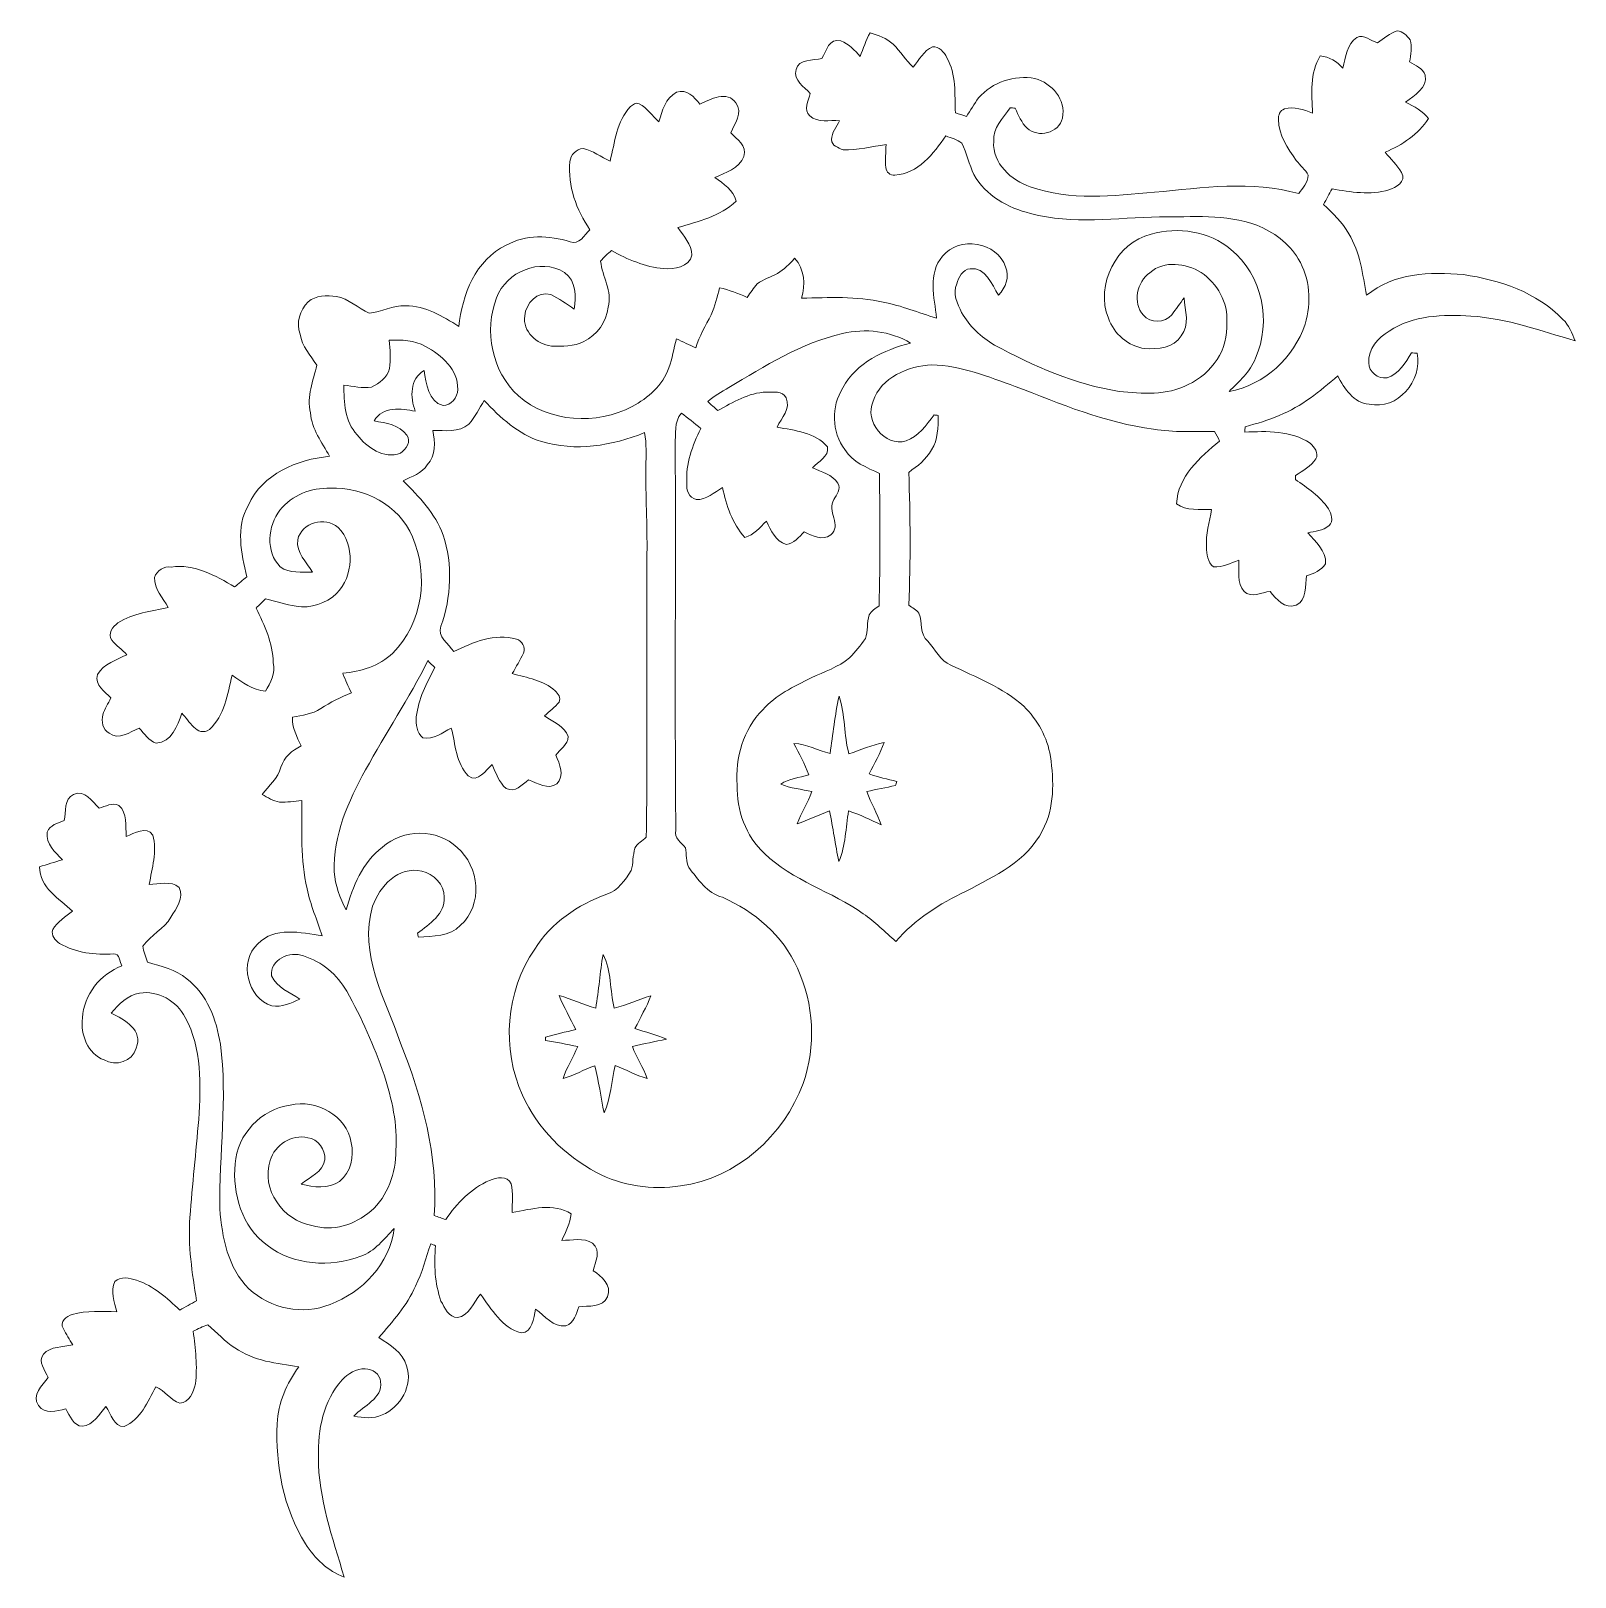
# Model space of a CAD drawing. Header units: centimetres. Extents: x -16.3 to 16.2, y -16.3 to 16.3.
import ezdxf

# ---------------------------------------------------------------- set-up
doc = ezdxf.new("R2010")
doc.units = ezdxf.units.CM
doc.header["$MEASUREMENT"] = 0
doc.layers.add('Layer 1', color=7, linetype='Continuous')

msp = doc.modelspace()

# ---------------------------------------------------------------- linework, layer by layer
at = {"layer": 'Layer 1', "color": 251, "lineweight": 9}
for points, knots in [([(12.04529, 16.02476), (12.17899, 16.11436), (12.30599, 16.22619), (12.46263, 16.27417), (12.46263, 16.27417), (12.5794, 16.27205), (12.663, 16.16869), (12.73462, 16.0879), (12.73462, 16.0879), (12.78401, 15.93727), (12.7392, 15.77499), (12.72333, 15.62153), (12.72333, 15.62153), (12.84363, 15.54639), (12.99673, 15.48747), (13.05176, 15.34531), (13.05176, 15.34531), (13.10186, 15.06626), (12.82034, 14.92162), (12.63796, 14.7731), (12.63796, 14.7731), (12.81646, 14.68455), (12.99779, 14.59142), (13.12126, 14.42808), (13.12126, 14.42808), (12.90325, 14.09682), (12.56705, 13.87387), (12.20757, 13.72076), (12.20757, 13.72076), (12.32398, 13.58036), (12.46051, 13.45336), (12.55364, 13.29567), (12.55364, 13.29567), (12.65842, 13.08647), (12.43088, 12.98946), (12.28659, 12.92631), (12.28659, 12.92631), (11.89501, 12.81518), (11.48085, 12.87868), (11.08856, 12.951), (11.08856, 12.951), (11.02858, 12.84199), (10.96932, 12.73299), (10.91005, 12.62362), (10.91005, 12.62362), (11.10549, 12.43524), (11.30834, 12.24792), (11.43886, 12.00485), (11.43886, 12.00485), (11.6851, 11.61786), (11.73026, 11.14831), (11.81669, 10.70839), (11.81669, 10.70839), (12.38219, 11.17865), (13.15513, 11.21357), (13.85504, 11.14337), (13.85504, 11.14337), (14.6188, 11.0333), (15.40373, 10.77119), (15.95019, 10.20216), (15.95019, 10.20216), (16.07966, 10.08116), (16.14033, 9.91147), (16.20736, 9.75201), (16.20736, 9.75201), (15.48593, 9.95733), (14.7712, 10.22544), (14.0145, 10.26989), (14.0145, 10.26989), (13.43206, 10.30517), (12.79247, 10.29282), (12.29082, 9.95486), (12.29082, 9.95486), (12.05728, 9.81481), (11.8435, 9.58056), (11.8629, 9.28846), (11.8629, 9.28846), (11.8555, 9.09585), (12.05764, 8.9371), (12.24637, 8.97308), (12.24637, 8.97308), (12.49402, 9.05281), (12.63901, 9.28564), (12.76249, 9.49801), (12.76249, 9.49801), (12.80235, 9.49484), (12.84292, 9.49131), (12.88349, 9.48743), (12.88349, 9.48743), (12.99779, 8.91311), (12.46968, 8.2834), (11.8689, 8.41746), (11.8689, 8.41746), (11.54117, 8.44144), (11.34573, 8.7466), (11.20709, 9.014), (11.20709, 9.014), (10.83632, 8.68521), (10.44086, 8.37054), (9.97836, 8.18109), (9.97836, 8.18109), (9.74624, 8.07702), (9.50141, 8.01035), (9.25729, 7.94226), (9.25729, 7.94226), (9.25588, 7.91334), (9.2527, 7.85583), (9.25129, 7.82691), (9.25129, 7.82691), (9.71625, 7.85089), (10.22425, 7.86606), (10.62783, 7.59478), (10.62783, 7.59478), (10.7132, 7.51928), (10.81445, 7.38417), (10.74848, 7.26669), (10.74848, 7.26669), (10.64864, 7.10406), (10.47014, 7.01763), (10.31703, 6.91392), (10.31703, 6.91392), (10.31668, 6.89346), (10.31668, 6.85218), (10.31633, 6.83137), (10.31633, 6.83137), (10.5675, 6.65321), (10.83879, 6.47682), (11.012, 6.21542), (11.012, 6.21542), (11.07762, 6.11205), (11.12489, 5.9593), (11.02506, 5.86052), (11.02506, 5.86052), (10.90264, 5.75187), (10.72908, 5.74269), (10.57632, 5.70812), (10.57632, 5.70812), (10.74107, 5.51868), (10.96791, 5.33806), (10.9538, 5.0576), (10.9538, 5.0576), (10.86172, 4.92107), (10.70615, 4.85087), (10.55375, 4.80607), (10.55375, 4.80607), (10.51706, 4.60428), (10.56786, 4.2896), (10.33079, 4.18765), (10.33079, 4.18765), (10.08631, 4.09699), (9.91945, 4.31183), (9.78434, 4.47446), (9.78434, 4.47446), (9.6076, 4.45823), (9.38958, 4.32806), (9.23506, 4.47411), (9.23506, 4.47411), (9.08055, 4.65579), (9.13734, 4.91578), (9.12217, 5.13415), (9.12217, 5.13415), (8.95213, 5.06642), (8.77998, 4.98422), (8.5916, 4.98987), (8.5916, 4.98987), (8.4713, 5.09147), (8.44308, 5.26186), (8.4466, 5.41038), (8.4466, 5.41038), (8.42367, 5.6799), (8.5101, 5.93954), (8.55314, 6.20236), (8.55314, 6.20236), (8.30267, 6.20554), (8.0275, 6.1625), (7.81372, 6.32125), (7.81372, 6.32125), (7.83841, 6.89663), (8.31114, 7.2995), (8.72036, 7.64064), (8.72036, 7.64064), (8.68543, 7.70767), (8.65086, 7.77434), (8.61629, 7.84102), (8.61629, 7.84102), (8.18766, 7.84913), (7.75551, 7.81773), (7.33077, 7.89005), (7.33077, 7.89005), (6.31512, 8.02411), (5.36333, 8.42239), (4.41576, 8.79175), (4.41576, 8.79175), (3.84673, 8.99531), (3.27312, 9.23308), (2.65928, 9.24296), (2.65928, 9.24296), (2.16398, 9.22108), (1.59072, 8.98472), (1.4228, 8.47849), (1.4228, 8.47849), (1.23159, 8.05868), (1.66657, 7.51681), (2.11601, 7.64276), (2.11601, 7.64276), (2.37988, 7.73448), (2.54216, 7.98036), (2.7055, 8.19027), (2.7055, 8.19027), (2.72772, 8.18815), (2.77182, 8.18321), (2.79405, 8.18074), (2.79405, 8.18074), (2.78911, 7.93627), (2.79405, 7.66921), (2.65364, 7.45649), (2.65364, 7.45649), (2.54287, 7.25399), (2.35519, 7.11324), (2.1721, 6.98165), (2.1721, 6.98165), (2.21231, 6.05032), (2.2102, 5.11651), (2.17422, 4.18518), (2.17422, 4.18518), (2.24724, 4.13191), (2.33014, 4.08781), (2.388, 4.01655), (2.388, 4.01655), (2.47196, 3.82676), (2.39505, 3.57346), (2.57532, 3.42706), (2.57532, 3.42706), (2.73196, 3.25596), (2.83779, 3.01749), (3.06286, 2.92153), (3.06286, 2.92153), (3.59097, 2.66753), (4.15506, 2.45763), (4.59533, 2.05758), (4.59533, 2.05758), (4.88531, 1.77465), (5.09592, 1.40388), (5.15695, 1.0003), (5.15695, 1.0003), (5.23245, 0.48348), (5.25008, -0.08484), (4.98726, -0.55651), (4.98726, -0.55651), (4.67188, -1.20456), (3.9822, -1.51677), (3.37966, -1.83674), (3.37966, -1.83674), (2.82862, -2.09744), (2.30192, -2.4287), (1.89834, -2.8926), (1.89834, -2.8926), (1.67362, -2.69469), (1.46619, -2.47667), (1.21537, -2.31052), (1.21537, -2.31052), (0.5525, -1.83568), (-0.27512, -1.61907), (-0.86567, -1.03981), (-0.86567, -1.03981), (-1.26184, -0.67821), (-1.45305, -0.13), (-1.43929, 0.39952), (-1.43929, 0.39952), (-1.48374, 0.97067), (-1.30982, 1.56969), (-0.90271, 1.98244), (-0.90271, 1.98244), (-0.62614, 2.29041), (-0.24796, 2.47456), (0.11787, 2.65307), (0.11787, 2.65307), (0.39128, 2.78818), (0.69255, 2.8792), (0.92891, 3.07887), (0.92891, 3.07887), (1.04709, 3.20622), (1.1621, 3.33851), (1.26017, 3.48209), (1.26017, 3.48209), (1.31626, 3.6419), (1.29086, 3.82006), (1.34131, 3.98198), (1.34131, 3.98198), (1.38787, 4.06488), (1.4743, 4.11357), (1.54733, 4.17036), (1.54733, 4.17036), (1.57696, 5.09993), (1.55826, 6.02986), (1.56073, 6.95942), (1.56073, 6.95942), (1.2898, 7.07937), (0.991, 7.19755), (0.82731, 7.45931), (0.82731, 7.45931), (0.5472, 7.82655), (0.53592, 8.37512), (0.78639, 8.76071), (0.78639, 8.76071), (1.06861, 9.29658), (1.65563, 9.55481), (2.21161, 9.70333), (2.21161, 9.70333), (1.78545, 9.95557), (1.2584, 10.02154), (0.77968, 9.9023), (0.77968, 9.9023), (-0.0952, 9.70651), (-0.85791, 9.21826), (-1.61779, 8.76706), (-1.61779, 8.76706), (-1.76878, 8.67498), (-1.92471, 8.58855), (-2.06018, 8.47425), (-2.06018, 8.47425), (-2.00797, 8.42592), (-1.90284, 8.32997), (-1.85027, 8.28199), (-1.85027, 8.28199), (-1.52572, 8.4545), (-1.20152, 8.65911), (-0.82193, 8.67251), (-0.82193, 8.67251), (-0.68681, 8.66369), (-0.47762, 8.70885), (-0.41024, 8.55116), (-0.41024, 8.55116), (-0.30828, 8.32044), (-0.50372, 8.12747), (-0.59862, 7.93556), (-0.59862, 7.93556), (-0.2282, 7.8576), (0.20183, 7.83043), (0.46042, 7.5154), (0.46042, 7.5154), (0.5017, 7.31361), (0.26251, 7.20743), (0.14398, 7.07937), (0.14398, 7.07937), (0.3313, 6.98906), (0.56555, 6.93685), (0.68302, 6.75164), (0.68302, 6.75164), (0.75958, 6.63275), (0.65127, 6.50999), (0.59765, 6.40662), (0.59765, 6.40662), (0.44137, 6.18402), (0.7691, 5.85029), (0.53239, 5.66367), (0.53239, 5.66367), (0.35741, 5.5335), (0.14257, 5.64568), (-0.02712, 5.72647), (-0.02712, 5.72647), (-0.13648, 5.62134), (-0.24267, 5.47564), (-0.406, 5.46329), (-0.406, 5.46329), (-0.62825, 5.52785), (-0.73303, 5.76139), (-0.82475, 5.95401), (-0.82475, 5.95401), (-0.96304, 5.82207), (-1.08475, 5.66085), (-1.28195, 5.61252), (-1.28195, 5.61252), (-1.543, 5.90638), (-1.67142, 6.28562), (-1.74762, 6.66415), (-1.74762, 6.66415), (-1.92506, 6.5629), (-2.08487, 6.3971), (-2.30571, 6.40909), (-2.30571, 6.40909), (-2.44929, 6.44649), (-2.51985, 6.61159), (-2.49727, 6.75058), (-2.49727, 6.75058), (-2.52972, 7.15804), (-2.38191, 7.54609), (-2.20587, 7.90416), (-2.20587, 7.90416), (-2.34169, 8.01458), (-2.47469, 8.12747), (-2.6158, 8.23084), (-2.6158, 8.23084), (-2.77067, 8.04527), (-2.73398, 7.78739), (-2.74527, 7.56197), (-2.74527, 7.56197), (-2.73045, 4.85793), (-2.75762, 2.15283), (-2.73222, -0.55121), (-2.73222, -0.55121), (-2.77067, -0.72055), (-2.61651, -0.81015), (-2.53149, -0.9241), (-2.53149, -0.9241), (-2.49939, -1.05816), (-2.52337, -1.21232), (-2.46129, -1.33897), (-2.46129, -1.33897), (-2.25844, -1.5845), (-2.07958, -1.87484), (-1.7522, -1.96444), (-1.7522, -1.96444), (-1.07416, -2.25548), (-0.47726, -2.77336), (-0.1714, -3.45352), (-0.1714, -3.45352), (0.17502, -4.20599), (0.22829, -5.10346), (-0.05181, -5.88451), (-0.05181, -5.88451), (-0.45398, -6.98271), (-1.45622, -7.88123), (-2.63062, -8.04033), (-2.63062, -8.04033), (-3.23175, -8.12606), (-3.86605, -8.04351), (-4.40333, -7.75388), (-4.40333, -7.75388), (-5.07678, -7.39722), (-5.64969, -6.83136), (-5.95837, -6.12934), (-5.95837, -6.12934), (-6.41099, -5.15426), (-6.31609, -3.94388), (-5.70402, -3.0577), (-5.70402, -3.0577), (-5.35865, -2.50243), (-4.79279, -2.11684), (-4.18566, -1.89565), (-4.18566, -1.89565), (-3.94119, -1.82898), (-3.80572, -1.59614), (-3.6699, -1.40211), (-3.6699, -1.40211), (-3.62933, -1.24724), (-3.64133, -1.0825), (-3.59264, -0.9301), (-3.59264, -0.9301), (-3.54608, -0.82673), (-3.43248, -0.77629), (-3.35487, -0.70044), (-3.35487, -0.70044), (-3.32347, 1.28888), (-3.35134, 3.27889), (-3.34041, 5.26856), (-3.34041, 5.26856), (-3.32982, 5.87887), (-3.3718, 6.48847), (-3.36122, 7.09877), (-3.36122, 7.09877), (-3.36404, 7.33866), (-3.34147, 7.58172), (-3.39191, 7.81809), (-3.39191, 7.81809), (-4.07242, 7.53869), (-4.84853, 7.41451), (-5.56432, 7.63111), (-5.56432, 7.63111), (-6.04762, 7.78246), (-6.42968, 8.13417), (-6.76835, 8.49718), (-6.76835, 8.49718), (-6.86995, 8.32714), (-6.95814, 8.14476), (-7.09432, 7.99906), (-7.09432, 7.99906), (-7.30034, 7.81526), (-7.5942, 7.86254), (-7.84855, 7.86606), (-7.84855, 7.86606), (-7.79952, 7.623), (-7.78541, 7.3369), (-7.96638, 7.14111), (-7.96638, 7.14111), (-8.08209, 6.96048), (-8.29305, 6.89522), (-8.47474, 6.80526), (-8.47474, 6.80526), (-8.14348, 6.46659), (-7.79493, 6.12052), (-7.63477, 5.66261), (-7.63477, 5.66261), (-7.42487, 5.04067), (-7.46332, 4.35663), (-7.67816, 3.74209), (-7.67816, 3.74209), (-7.76671, 3.52019), (-7.51835, 3.37026), (-7.40617, 3.20799), (-7.40617, 3.20799), (-7.00189, 3.41189), (-6.54927, 3.59428), (-6.09066, 3.47292), (-6.09066, 3.47292), (-5.96825, 3.43976), (-5.89029, 3.29477), (-5.94144, 3.17659), (-5.94144, 3.17659), (-6.00917, 3.02772), (-6.09948, 2.88943), (-6.17604, 2.74444), (-6.17604, 2.74444), (-5.86594, 2.65942), (-5.52022, 2.60791), (-5.27539, 2.38143), (-5.27539, 2.38143), (-5.20801, 2.32886), (-5.14769, 2.23079), (-5.18967, 2.14471), (-5.18967, 2.14471), (-5.28245, 2.03853), (-5.39005, 1.94681), (-5.4987, 1.85685), (-5.4987, 1.85685), (-5.32478, 1.72561), (-5.07431, 1.64201), (-5.0027, 1.41905), (-5.0027, 1.41905), (-5.00023, 1.25324), (-5.16991, 1.14988), (-5.26164, 1.02606), (-5.26164, 1.02606), (-5.17767, 0.84579), (-5.06937, 0.58791), (-5.23694, 0.42563), (-5.23694, 0.42563), (-5.42285, 0.28699), (-5.65004, 0.44327), (-5.8356, 0.50606), (-5.8356, 0.50606), (-5.97037, 0.40764), (-6.11818, 0.23054), (-6.30727, 0.32544), (-6.30727, 0.32544), (-6.4505, 0.45914), (-6.52529, 0.64964), (-6.59831, 0.82921), (-6.59831, 0.82921), (-6.72813, 0.72302), (-6.90417, 0.43374), (-7.10278, 0.58967), (-7.10278, 0.58967), (-7.36207, 0.85954), (-7.3723, 1.25289), (-7.46015, 1.59614), (-7.46015, 1.59614), (-7.64747, 1.49948), (-7.83339, 1.35449), (-8.05881, 1.3933), (-8.05881, 1.3933), (-8.18828, 1.49666), (-8.21015, 1.68152), (-8.19745, 1.83533), (-8.19745, 1.83533), (-8.15406, 2.20574), (-7.98402, 2.54617), (-7.80869, 2.87003), (-7.80869, 2.87003), (-7.85702, 2.91977), (-7.9057, 2.96951), (-7.95439, 3.01854), (-7.95439, 3.01854), (-8.34139, 2.22303), (-8.84692, 1.49384), (-9.26637, 0.71596), (-9.26637, 0.71596), (-9.6329, 0.05909), (-9.9497, -0.66163), (-9.92994, -1.42963), (-9.92994, -1.42963), (-9.90102, -1.70868), (-9.81176, -1.98102), (-9.67735, -2.22726), (-9.67735, -2.22726), (-9.53624, -1.73725), (-9.33128, -1.22678), (-8.91183, -0.90752), (-8.91183, -0.90752), (-8.48073, -0.52828), (-7.75613, -0.50747), (-7.33738, -0.91528), (-7.33738, -0.91528), (-6.86536, -1.31004), (-6.78916, -2.13166), (-7.26541, -2.55393), (-7.26541, -2.55393), (-7.49437, -2.79417), (-7.84785, -2.78324), (-8.15406, -2.80194), (-8.15406, -2.80194), (-8.15829, -2.78148), (-8.16605, -2.74055), (-8.16994, -2.72009), (-8.16994, -2.72009), (-7.92864, -2.52924), (-7.58362, -2.31651), (-7.60902, -1.96197), (-7.60902, -1.96197), (-7.59738, -1.69386), (-7.83303, -1.46597), (-8.08421, -1.41623), (-8.08421, -1.41623), (-8.5721, -1.29663), (-8.97286, -1.72984), (-9.11785, -2.15), (-9.11785, -2.15), (-9.41665, -3.16036), (-8.85009, -4.1058), (-8.52942, -5.03396), (-8.52942, -5.03396), (-8.06657, -6.18296), (-7.73672, -7.4138), (-7.81857, -8.66299), (-7.81857, -8.66299), (-7.73849, -8.69121), (-7.65876, -8.72049), (-7.57868, -8.74942), (-7.57868, -8.74942), (-7.34479, -8.40616), (-7.04387, -8.0929), (-6.65863, -7.92251), (-6.65863, -7.92251), (-6.5087, -7.86536), (-6.27905, -7.81244), (-6.19826, -7.99412), (-6.19826, -7.99412), (-6.15064, -8.18885), (-6.18062, -8.39734), (-6.1785, -8.59702), (-6.1785, -8.59702), (-5.77034, -8.52893), (-5.30855, -8.38888), (-4.9339, -8.62877), (-4.9339, -8.62877), (-4.96142, -8.82738), (-5.04715, -9.00836), (-5.13428, -9.18651), (-5.13428, -9.18651), (-4.91838, -9.18721), (-4.67673, -9.12089), (-4.48482, -9.24824), (-4.48482, -9.24824), (-4.29502, -9.40347), (-4.42732, -9.63665), (-4.47388, -9.82398), (-4.47388, -9.82398), (-4.29749, -9.9471), (-4.0696, -10.12031), (-4.17367, -10.37255), (-4.17367, -10.37255), (-4.26821, -10.61279), (-4.57337, -10.55529), (-4.77621, -10.58527), (-4.77621, -10.58527), (-4.8316, -10.72991), (-4.87464, -10.93276), (-5.04785, -10.98215), (-5.04785, -10.98215), (-5.31632, -11.02907), (-5.48777, -10.76836), (-5.68567, -10.63678), (-5.68567, -10.63678), (-5.73083, -10.82093), (-5.74388, -11.11585), (-5.98695, -11.13419), (-5.98695, -11.13419), (-6.39088, -11.03154), (-6.61842, -10.63184), (-6.84772, -10.31646), (-6.84772, -10.31646), (-6.99342, -10.4932), (-7.0795, -10.77154), (-7.33174, -10.81246), (-7.33174, -10.81246), (-7.51624, -10.80858), (-7.59985, -10.60079), (-7.67887, -10.46286), (-7.67887, -10.46286), (-7.80552, -10.09174), (-7.83197, -9.68957), (-7.79105, -9.30116), (-7.79105, -9.30116), (-7.82527, -9.28634), (-7.85914, -9.27188), (-7.89336, -9.25742), (-7.89336, -9.25742), (-7.99954, -9.5541), (-8.07045, -9.86384), (-8.21297, -10.14677), (-8.21297, -10.14677), (-8.39219, -10.55846), (-8.69945, -10.89219), (-8.98379, -11.23297), (-8.98379, -11.23297), (-8.75696, -11.38961), (-8.47438, -11.53918), (-8.40524, -11.82846), (-8.40524, -11.82846), (-8.25813, -12.23733), (-8.53365, -12.70123), (-8.91641, -12.86175), (-8.91641, -12.86175), (-9.10092, -12.95206), (-9.3147, -12.91925), (-9.51014, -12.88997), (-9.51014, -12.88997), (-9.31399, -12.65326), (-8.9023, -12.52908), (-8.95099, -12.15796), (-8.95099, -12.15796), (-8.95804, -11.99638), (-9.1249, -11.89866), (-9.27166, -11.88808), (-9.27166, -11.88808), (-9.46075, -11.88385), (-9.63396, -11.99109), (-9.76132, -12.12338), (-9.76132, -12.12338), (-10.15607, -12.55836), (-10.2739, -13.17572), (-10.25909, -13.74616), (-10.25909, -13.74616), (-10.26508, -14.61893), (-9.95358, -15.44655), (-9.72004, -16.27417), (-9.72004, -16.27417), (-10.06224, -16.14611), (-10.34093, -15.88082), (-10.52967, -15.57249), (-10.52967, -15.57249), (-11.0038, -14.82884), (-11.16255, -13.91549), (-11.12939, -13.0459), (-11.12939, -13.0459), (-11.11034, -12.60457), (-10.92442, -12.20029), (-10.67289, -11.8461), (-10.67289, -11.8461), (-11.13468, -11.77907), (-11.62398, -11.72474), (-12.01662, -11.44781), (-12.01662, -11.44781), (-12.23464, -11.32081), (-12.39304, -11.12114), (-12.58707, -10.96557), (-12.58707, -10.96557), (-12.69572, -10.99555), (-12.79379, -11.05341), (-12.89716, -11.09786), (-12.89716, -11.09786), (-12.84989, -11.46545), (-12.80367, -11.83834), (-12.84883, -12.20876), (-12.84883, -12.20876), (-12.89222, -12.37527), (-12.97971, -12.60281), (-13.18079, -12.61339), (-13.18079, -12.61339), (-13.37694, -12.54848), (-13.49476, -12.3474), (-13.68491, -12.27155), (-13.68491, -12.27155), (-13.85389, -12.57811), (-14.007, -12.9637), (-14.35378, -13.10587), (-14.35378, -13.10587), (-14.57426, -13.11822), (-14.62189, -12.82929), (-14.73548, -12.68642), (-14.73548, -12.68642), (-14.87518, -12.84199), (-14.99795, -13.08012), (-15.23043, -13.09987), (-15.23043, -13.09987), (-15.42763, -13.08999), (-15.49078, -12.87445), (-15.5818, -12.73545), (-15.5818, -12.73545), (-15.77335, -12.76861), (-16.027, -12.86175), (-16.15506, -12.66066), (-16.15506, -12.66066), (-16.31452, -12.44476), (-16.06934, -12.24121), (-15.95221, -12.07047), (-15.95221, -12.07047), (-16.0136, -11.92159), (-16.17729, -11.74132), (-16.05205, -11.58399), (-16.05205, -11.58399), (-15.89789, -11.41289), (-15.64424, -11.4337), (-15.43504, -11.38467), (-15.43504, -11.38467), (-15.50172, -11.27354), (-15.57015, -11.16206), (-15.63013, -11.04812), (-15.63013, -11.04812), (-15.72009, -10.89501), (-15.56733, -10.78036), (-15.44351, -10.74437), (-15.44351, -10.74437), (-15.13835, -10.665), (-14.81839, -10.6777), (-14.50582, -10.69111), (-14.50582, -10.69111), (-14.55098, -10.48649), (-14.64552, -10.25049), (-14.54992, -10.05258), (-14.54992, -10.05258), (-14.42892, -9.94004), (-14.23313, -9.97602), (-14.08743, -10.024), (-14.08743, -10.024), (-13.73324, -10.14818), (-13.44537, -10.3983), (-13.17938, -10.65442), (-13.17938, -10.65442), (-13.06155, -10.58809), (-12.94337, -10.52107), (-12.82484, -10.45686), (-12.82484, -10.45686), (-12.91727, -9.87654), (-13.01216, -9.29305), (-12.96489, -8.7025), (-12.96489, -8.7025), (-12.91092, -8.01423), (-12.84142, -7.32737), (-12.78039, -6.63945), (-12.78039, -6.63945), (-12.73453, -5.9219), (-12.70913, -5.14332), (-13.06649, -4.49174), (-13.06649, -4.49174), (-13.2397, -4.14355), (-13.63834, -3.92165), (-14.02605, -3.97986), (-14.02605, -3.97986), (-14.27299, -4.03278), (-14.47337, -4.20705), (-14.62224, -4.40425), (-14.62224, -4.40425), (-14.34072, -4.54113), (-13.93856, -4.76303), (-14.09837, -5.14015), (-14.09837, -5.14015), (-14.16963, -5.4266), (-14.53299, -5.52573), (-14.77217, -5.3878), (-14.77217, -5.3878), (-15.12001, -5.26327), (-15.27559, -4.84875), (-15.22655, -4.50479), (-15.22655, -4.50479), (-15.2082, -4.01196), (-14.84943, -3.58158), (-14.39858, -3.40519), (-14.39858, -3.40519), (-14.44691, -3.33287), (-14.44091, -3.1399), (-14.57285, -3.15436), (-14.57285, -3.15436), (-14.96126, -3.17976), (-15.36872, -3.13637), (-15.7095, -2.93458), (-15.7095, -2.93458), (-15.80334, -2.87531), (-15.89506, -2.76172), (-15.8552, -2.64495), (-15.8552, -2.64495), (-15.75819, -2.47632), (-15.5825, -2.37331), (-15.43716, -2.25266), (-15.43716, -2.25266), (-15.72114, -1.99372), (-16.13001, -1.76018), (-16.13495, -1.32344), (-16.13495, -1.32344), (-15.97409, -1.27053), (-15.81181, -1.2222), (-15.64953, -1.17493), (-15.64953, -1.17493), (-15.80546, -1.01441), (-16.00513, -0.84296), (-15.96985, -0.59037), (-15.96985, -0.59037), (-15.92046, -0.44079), (-15.74196, -0.40658), (-15.61531, -0.3459), (-15.61531, -0.3459), (-15.57051, -0.1681), (-15.6206, 0.10601), (-15.41917, 0.20302), (-15.41917, 0.20302), (-15.17257, 0.31239), (-15.0297, 0.04992), (-14.87765, -0.09119), (-14.87765, -0.09119), (-14.74501, -0.05309), (-14.5986, 0.04181), (-14.46102, -0.0284), (-14.46102, -0.0284), (-14.27687, -0.19879), (-14.32661, -0.46055), (-14.30545, -0.68527), (-14.30545, -0.68527), (-14.13858, -0.61789), (-13.874, -0.4542), (-13.74524, -0.65564), (-13.74524, -0.65564), (-13.65316, -0.99748), (-13.76252, -1.35237), (-13.8239, -1.69316), (-13.8239, -1.69316), (-13.61259, -1.69351), (-13.36953, -1.60531), (-13.19137, -1.75877), (-13.19137, -1.75877), (-13.08025, -1.97326), (-13.25629, -2.20751), (-13.3667, -2.38178), (-13.3667, -2.38178), (-13.5117, -2.63225), (-13.78969, -2.76101), (-13.95408, -2.99138), (-13.95408, -2.99138), (-13.94949, -3.11097), (-13.89587, -3.22068), (-13.85565, -3.3311), (-13.85565, -3.3311), (-13.5692, -3.41224), (-13.26722, -3.48668), (-13.03192, -3.68106), (-13.03192, -3.68106), (-12.60153, -4.00068), (-12.4068, -4.54501), (-12.32389, -5.05583), (-12.32389, -5.05583), (-12.16832, -6.20906), (-12.35317, -7.36935), (-12.33518, -8.5254), (-12.33518, -8.5254), (-12.28791, -9.12019), (-12.16902, -9.7693), (-11.72311, -10.20427), (-11.72311, -10.20427), (-11.27403, -10.62831), (-10.58682, -10.76484), (-10.01179, -10.53518), (-10.01179, -10.53518), (-9.33551, -10.28047), (-8.75237, -9.67369), (-8.66418, -8.93709), (-8.66418, -8.93709), (-8.87408, -9.15723), (-9.07058, -9.41299), (-9.36585, -9.52094), (-9.36585, -9.52094), (-10.00509, -9.75907), (-10.78755, -9.71709), (-11.33788, -9.28811), (-11.33788, -9.28811), (-11.87022, -8.90605), (-12.07377, -8.20437), (-12.01486, -7.57361), (-12.01486, -7.57361), (-11.97006, -6.95836), (-11.46453, -6.42003), (-10.8521, -6.33853), (-10.8521, -6.33853), (-10.31624, -6.20836), (-9.65125, -6.55937), (-9.57117, -7.12981), (-9.57117, -7.12981), (-9.50202, -7.42191), (-9.57399, -7.75), (-9.81494, -7.94402), (-9.81494, -7.94402), (-10.05271, -8.11054), (-10.35504, -8.06891), (-10.62068, -8.0047), (-10.62068, -8.0047), (-10.45205, -7.84842), (-10.1536, -7.75035), (-10.12679, -7.49), (-10.12679, -7.49), (-10.10598, -7.27516), (-10.26508, -7.05503), (-10.48275, -7.02504), (-10.48275, -7.02504), (-10.82424, -6.94496), (-11.17807, -7.17532), (-11.27509, -7.50623), (-11.27509, -7.50623), (-11.47582, -8.10736), (-11.00027, -8.77376), (-10.39526, -8.87042), (-10.39526, -8.87042), (-9.95887, -9.01541), (-9.49144, -8.85278), (-9.15277, -8.57021), (-9.15277, -8.57021), (-8.79753, -8.25024), (-8.62184, -7.76376), (-8.62996, -7.29139), (-8.62996, -7.29139), (-8.58304, -6.74705), (-8.7178, -6.214), (-8.87725, -5.6993), (-8.87725, -5.6993), (-9.09104, -5.09429), (-9.34151, -4.4995), (-9.66324, -3.94317), (-9.66324, -3.94317), (-9.86221, -3.59533), (-10.18782, -3.31029), (-10.57659, -3.19952), (-10.57659, -3.19952), (-10.85634, -3.08557), (-11.2839, -3.27748), (-11.24827, -3.61721), (-11.24827, -3.61721), (-11.12833, -3.86627), (-10.8648, -3.96399), (-10.6489, -4.10721), (-10.6489, -4.10721), (-10.83305, -4.188), (-11.03167, -4.28572), (-11.23981, -4.25221), (-11.23981, -4.25221), (-11.7591, -4.0804), (-11.94184, -3.31734), (-11.53402, -2.9434), (-11.53402, -2.9434), (-11.18583, -2.57686), (-10.62421, -2.70316), (-10.17936, -2.77689), (-10.17936, -2.77689), (-10.28554, -2.44528), (-10.42877, -2.1246), (-10.49933, -1.78276), (-10.49933, -1.78276), (-10.64079, -1.17316), (-10.60622, -0.54345), (-10.6101, 0.07673), (-10.6101, 0.07673), (-10.76567, 0.05803), (-10.9216, 0.03087), (-11.07859, 0.04145), (-11.07859, 0.04145), (-11.21229, 0.06227), (-11.32871, 0.1367), (-11.44583, 0.1995), (-11.44583, 0.1995), (-11.30225, 0.38506), (-11.10999, 0.53711), (-11.04754, 0.77488), (-11.04754, 0.77488), (-10.9851, 0.98549), (-10.81083, 1.12766), (-10.6228, 1.22291), (-10.6228, 1.22291), (-10.71346, 1.41341), (-10.81506, 1.6092), (-10.80801, 1.8258), (-10.80801, 1.8258), (-10.60551, 1.87166), (-10.38609, 1.88966), (-10.20899, 2.00854), (-10.20899, 2.00854), (-10.00755, 2.1426), (-9.79024, 2.24949), (-9.56482, 2.33698), (-9.56482, 2.33698), (-9.63008, 2.47386), (-9.69429, 2.61179), (-9.74826, 2.75326), (-9.74826, 2.75326), (-9.36303, 2.78289), (-8.97815, 2.90283), (-8.69381, 3.17694), (-8.69381, 3.17694), (-8.06163, 3.79854), (-7.93005, 4.82512), (-8.27824, 5.62346), (-8.27824, 5.62346), (-8.55799, 6.29373), (-9.30094, 6.68108), (-10.00897, 6.64545), (-10.00897, 6.64545), (-10.4076, 6.66627), (-10.81506, 6.49729), (-11.07012, 6.18896), (-11.07012, 6.18896), (-11.33012, 5.85347), (-11.37527, 5.30878), (-11.06307, 4.99022), (-11.06307, 4.99022), (-10.86833, 4.8417), (-10.60975, 4.89603), (-10.38079, 4.87874), (-10.38079, 4.87874), (-10.51555, 5.08759), (-10.72969, 5.29184), (-10.69582, 5.56419), (-10.69582, 5.56419), (-10.61327, 5.93143), (-10.12009, 6.05384), (-9.8421, 5.82277), (-9.8421, 5.82277), (-9.48721, 5.44954), (-9.52107, 4.79231), (-9.87632, 4.43071), (-9.87632, 4.43071), (-10.09998, 4.21975), (-10.42207, 4.11251), (-10.72722, 4.16331), (-10.72722, 4.16331), (-10.94594, 4.19823), (-11.15655, 4.26703), (-11.37104, 4.32135), (-11.37104, 4.32135), (-11.43736, 4.25468), (-11.50404, 4.18871), (-11.57107, 4.12274), (-11.57107, 4.12274), (-11.39785, 3.75938), (-11.21476, 3.38755), (-11.21194, 2.97445), (-11.21194, 2.97445), (-11.15796, 2.75326), (-11.26627, 2.55323), (-11.37704, 2.37296), (-11.37704, 2.37296), (-11.64268, 2.4093), (-11.86634, 2.55605), (-12.07695, 2.70986), (-12.07695, 2.70986), (-12.17326, 2.31123), (-12.23923, 1.86179), (-12.5532, 1.56863), (-12.5532, 1.56863), (-12.81778, 1.39788), (-12.98112, 1.76124), (-13.13669, 1.91012), (-13.13669, 1.91012), (-13.22207, 1.64977), (-13.354, 1.29346), (-13.67609, 1.28217), (-13.67609, 1.28217), (-13.83519, 1.32803), (-13.92586, 1.48431), (-14.03557, 1.59756), (-14.03557, 1.59756), (-14.22925, 1.51465), (-14.46243, 1.33474), (-14.66599, 1.49313), (-14.66599, 1.49313), (-14.81098, 1.55875), (-14.8265, 1.74078), (-14.80145, 1.87837), (-14.80145, 1.87837), (-14.75912, 2.0036), (-14.69068, 2.11684), (-14.62859, 2.23256), (-14.62859, 2.23256), (-14.76018, 2.37331), (-14.97255, 2.49432), (-14.91469, 2.72503), (-14.91469, 2.72503), (-14.77676, 2.95152), (-14.51359, 3.03054), (-14.29134, 3.14308), (-14.29134, 3.14308), (-14.39752, 3.24714), (-14.51852, 3.3371), (-14.61342, 3.45176), (-14.61342, 3.45176), (-14.70832, 3.58123), (-14.58661, 3.73539), (-14.48078, 3.81229), (-14.48078, 3.81229), (-14.1661, 4.01867), (-13.7791, 4.05536), (-13.42068, 4.13932), (-13.42068, 4.13932), (-13.54133, 4.33687), (-13.71878, 4.52349), (-13.71066, 4.77044), (-13.71066, 4.77044), (-13.66022, 4.90908), (-13.51487, 5.01562), (-13.36035, 4.98704), (-13.36035, 4.98704), (-12.87282, 5.06219), (-12.4262, 4.80572), (-12.02333, 4.569), (-12.02333, 4.569), (-11.93901, 4.64062), (-11.8547, 4.71188), (-11.77003, 4.78314), (-11.77003, 4.78314), (-11.88398, 5.27491), (-12.00428, 5.82701), (-11.73475, 6.29056), (-11.73475, 6.29056), (-11.43842, 6.95554), (-10.70676, 7.2487), (-10.0259, 7.32032), (-10.0259, 7.32032), (-10.18571, 7.61418), (-10.39843, 7.88935), (-10.42877, 8.23613), (-10.42877, 8.23613), (-10.50815, 8.57797), (-10.37303, 8.9117), (-10.29154, 9.23802), (-10.29154, 9.23802), (-10.43336, 9.44051), (-10.60622, 9.6356), (-10.64397, 9.8896), (-10.64397, 9.8896), (-10.7304, 10.12737), (-10.65349, 10.39654), (-10.47851, 10.57081), (-10.47851, 10.57081), (-10.31659, 10.71086), (-10.08058, 10.70804), (-9.8802, 10.68652), (-9.8802, 10.68652), (-9.62091, 10.63537), (-9.42477, 10.43711), (-9.18946, 10.33163), (-9.18946, 10.33163), (-8.92982, 10.35491), (-8.69099, 10.5059), (-8.42288, 10.48614), (-8.42288, 10.48614), (-8.00448, 10.49461), (-7.64359, 10.26495), (-7.30104, 10.0554), (-7.30104, 10.0554), (-7.2326, 10.72215), (-6.94615, 11.45452), (-6.30727, 11.76144), (-6.30727, 11.76144), (-5.89628, 11.99674), (-5.39781, 11.97099), (-4.9586, 11.83481), (-4.9586, 11.83481), (-4.76916, 11.75756), (-4.6538, 11.98051), (-4.54267, 12.08846), (-4.54267, 12.08846), (-4.82772, 12.50791), (-5.0101, 13.01027), (-4.9646, 13.52356), (-4.9646, 13.52356), (-4.9459, 13.66009), (-4.82948, 13.79555), (-4.68625, 13.79873), (-4.68625, 13.79873), (-4.4767, 13.76098), (-4.31196, 13.60999), (-4.11617, 13.53556), (-4.11617, 13.53556), (-4.01457, 13.9289), (-3.98352, 14.3727), (-3.68754, 14.68102), (-3.68754, 14.68102), (-3.63815, 14.72054), (-3.56936, 14.77698), (-3.5041, 14.73853), (-3.5041, 14.73853), (-3.33582, 14.64963), (-3.22152, 14.49088), (-3.08817, 14.35964), (-3.08817, 14.35964), (-3.02291, 14.5893), (-2.94635, 14.86623), (-2.71811, 14.98265), (-2.71811, 14.98265), (-2.5008, 15.06837), (-2.34734, 14.8747), (-2.22387, 14.73571), (-2.22387, 14.73571), (-2.01185, 14.83554), (-1.6379, 15.0271), (-1.47033, 14.75899), (-1.47033, 14.75899), (-1.30876, 14.5512), (-1.49503, 14.32401), (-1.57617, 14.12928), (-1.57617, 14.12928), (-1.44599, 13.99134), (-1.2315, 13.86258), (-1.29712, 13.63257), (-1.29712, 13.63257), (-1.39801, 13.37681), (-1.68341, 13.29179), (-1.91236, 13.18877), (-1.91236, 13.18877), (-1.72962, 13.05578), (-1.51619, 12.92807), (-1.46151, 12.68924), (-1.46151, 12.68924), (-1.80265, 12.37597), (-2.2542, 12.25956), (-2.68671, 12.13679), (-2.68671, 12.13679), (-2.57559, 11.95335), (-2.39461, 11.78084), (-2.39461, 11.55224), (-2.39461, 11.55224), (-2.44682, 11.29683), (-2.77314, 11.25555), (-2.98692, 11.27037), (-2.98692, 11.27037), (-3.37815, 11.30671), (-3.74857, 11.45946), (-4.08583, 11.65454), (-4.08583, 11.65454), (-4.16414, 11.58046), (-4.24775, 11.51132), (-4.31549, 11.42771), (-4.31549, 11.42771), (-4.2862, 11.1028), (-4.06254, 10.79306), (-4.15638, 10.45863), (-4.15638, 10.45863), (-4.18849, 10.14677), (-4.39415, 9.87549), (-4.6672, 9.73296), (-4.6672, 9.73296), (-4.87746, 9.62607), (-5.12476, 9.63807), (-5.35371, 9.64089), (-5.35371, 9.64089), (-5.6578, 9.67864), (-5.96296, 9.94639), (-5.91286, 10.27659), (-5.91286, 10.27659), (-5.89417, 10.53871), (-5.64863, 10.80929), (-5.36465, 10.72321), (-5.36465, 10.72321), (-5.1879, 10.64525), (-5.03515, 10.52177), (-4.87182, 10.41947), (-4.87182, 10.41947), (-4.83654, 10.69464), (-4.82313, 11.00473), (-5.07607, 11.18923), (-5.07607, 11.18923), (-5.59325, 11.5092), (-6.29563, 11.20405), (-6.50941, 10.65724), (-6.50941, 10.65724), (-6.77576, 9.96227), (-6.60678, 9.10008), (-6.04868, 8.5942), (-6.04868, 8.5942), (-5.40028, 8.02376), (-4.40262, 7.9786), (-3.65156, 8.3663), (-3.65156, 8.3663), (-3.32065, 8.54692), (-3.00245, 8.81398), (-2.88109, 9.18263), (-2.88109, 9.18263), (-2.80383, 9.37948), (-2.77879, 9.59044), (-2.72022, 9.79223), (-2.72022, 9.79223), (-2.58264, 9.7312), (-2.44788, 9.66417), (-2.311, 9.60138), (-2.311, 9.60138), (-2.23692, 9.84726), (-2.11027, 10.07198), (-1.98609, 10.29529), (-1.98609, 10.29529), (-1.9046, 10.47768), (-1.86227, 10.67488), (-1.8097, 10.86714), (-1.8097, 10.86714), (-1.61003, 10.82164), (-1.41918, 10.74473), (-1.2308, 10.66536), (-1.2308, 10.66536), (-1.16095, 10.76202), (-1.09533, 10.86221), (-1.01595, 10.95181), (-1.01595, 10.95181), (-0.88825, 11.04777), (-0.73162, 11.09363), (-0.59192, 11.16877), (-0.59192, 11.16877), (-0.44904, 11.24779), (-0.33968, 11.37126), (-0.22961, 11.48874), (-0.22961, 11.48874), (-0.01618, 11.2612), (-0.00066, 10.93241), (-0.08356, 10.6456), (-0.08356, 10.6456), (0.489, 10.66218), (1.06967, 10.69181), (1.63341, 10.56446), (1.63341, 10.56446), (2.01935, 10.49179), (2.38235, 10.33868), (2.75841, 10.22932), (2.75841, 10.22932), (2.71361, 10.65759), (2.57285, 11.17124), (2.88647, 11.53001), (2.88647, 11.53001), (3.22514, 11.96922), (4.04535, 11.83552), (4.21362, 11.30565), (4.21362, 11.30565), (4.29688, 11.09328), (4.21645, 10.8682), (4.06581, 10.71369), (4.06581, 10.71369), (3.91553, 10.93946), (3.80087, 11.30424), (3.46644, 11.26614), (3.46644, 11.26614), (3.30451, 11.25943), (3.22338, 11.08128), (3.18669, 10.94758), (3.18669, 10.94758), (3.08579, 10.74156), (3.20397, 10.5313), (3.28793, 10.34539), (3.28793, 10.34539), (3.44845, 10.05893), (3.69539, 9.82751), (3.97762, 9.66241), (3.97762, 9.66241), (4.80206, 9.21861), (5.67448, 8.83056), (6.60616, 8.68557), (6.60616, 8.68557), (7.08911, 8.64041), (7.60981, 8.59032), (8.05537, 8.8295), (8.05537, 8.8295), (8.55314, 9.05528), (8.91827, 9.57562), (8.86923, 10.13619), (8.86923, 10.13619), (8.9091, 10.55529), (8.66638, 10.95816), (8.33019, 11.19099), (8.33019, 11.19099), (8.00493, 11.38008), (7.55831, 11.45205), (7.25175, 11.185), (7.25175, 11.185), (6.9794, 10.9945), (6.88309, 10.54612), (7.11416, 10.29106), (7.11416, 10.29106), (7.26198, 10.11996), (7.5696, 10.12243), (7.71212, 10.29882), (7.71212, 10.29882), (7.80349, 10.41453), (7.88533, 10.53765), (7.97459, 10.65477), (7.97459, 10.65477), (7.99081, 10.39301), (8.10194, 10.07974), (7.90932, 9.85679), (7.90932, 9.85679), (7.75869, 9.59644), (7.41473, 9.57033), (7.14838, 9.58691), (7.14838, 9.58691), (6.80019, 9.63489), (6.49257, 9.89771), (6.37721, 10.22826), (6.37721, 10.22826), (6.09781, 10.92535), (6.54725, 11.81894), (7.27891, 11.99886), (7.27891, 11.99886), (7.84547, 12.15231), (8.50128, 12.06059), (8.95778, 11.6743), (8.95778, 11.6743), (9.61818, 11.14337), (9.82103, 10.14959), (9.4753, 9.38512), (9.4753, 9.38512), (9.3663, 9.0962), (9.13064, 8.89582), (8.92038, 8.68345), (8.92038, 8.68345), (9.66192, 8.82244), (10.28846, 9.38901), (10.52023, 10.10303), (10.52023, 10.10303), (10.65429, 10.55352), (10.62924, 11.06964), (10.37771, 11.47498), (10.37771, 11.47498), (10.18227, 11.80836), (9.85454, 12.04472), (9.50106, 12.18583), (9.50106, 12.18583), (8.8463, 12.42677), (8.13616, 12.35446), (7.45318, 12.35763), (7.45318, 12.35763), (6.54972, 12.3474), (5.62403, 12.18583), (4.7375, 12.43348), (4.7375, 12.43348), (4.25913, 12.54249), (3.79276, 12.81166), (3.54758, 13.24945), (3.54758, 13.24945), (3.44668, 13.46429), (3.39377, 13.7003), (3.28899, 13.91303), (3.28899, 13.91303), (3.19445, 13.99205), (3.06921, 14.02027), (2.95597, 14.06261), (2.95597, 14.06261), (2.6988, 13.69501), (2.36789, 13.26392), (1.87894, 13.23887), (1.87894, 13.23887), (1.78193, 13.22123), (1.69797, 13.30413), (1.68915, 13.39656), (1.68915, 13.39656), (1.68068, 13.55849), (1.68773, 13.72041), (1.69514, 13.88198), (1.69514, 13.88198), (1.39493, 13.8393), (1.09683, 13.76027), (0.79168, 13.77368), (0.79168, 13.77368), (0.69078, 13.81107), (0.55144, 13.8587), (0.54438, 13.9857), (0.54438, 13.9857), (0.55144, 14.13422), (0.65198, 14.25593), (0.71689, 14.38399), (0.71689, 14.38399), (0.50663, 14.40057), (0.26181, 14.33248), (0.08824, 14.48417), (0.08824, 14.48417), (-0.04652, 14.61047), (0.05861, 14.80944), (0.10059, 14.95725), (0.10059, 14.95725), (-0.03065, 15.10118), (-0.2596, 15.22395), (-0.19857, 15.46031), (-0.19857, 15.46031), (-0.14706, 15.69173), (0.16268, 15.64764), (0.34647, 15.69456), (0.34647, 15.69456), (0.43925, 15.85472), (0.49393, 16.13129), (0.74547, 16.06356), (0.74547, 16.06356), (0.91268, 15.9983), (1.03686, 15.86636), (1.15151, 15.73407), (1.15151, 15.73407), (1.21113, 15.90516), (1.27675, 16.07414), (1.35789, 16.23642), (1.35789, 16.23642), (1.53004, 16.18139), (1.71102, 16.12142), (1.84472, 15.99406), (1.84472, 15.99406), (1.99959, 15.84625), (2.1093, 15.65681), (2.26911, 15.51323), (2.26911, 15.51323), (2.39364, 15.66139), (2.48678, 15.86283), (2.67657, 15.93656), (2.67657, 15.93656), (2.81133, 15.95244), (2.92528, 15.82544), (2.9722, 15.71114), (2.9722, 15.71114), (3.17998, 15.364), (3.138, 14.93785), (3.15635, 14.54979), (3.15635, 14.54979), (3.23431, 14.5251), (3.31192, 14.49934), (3.38989, 14.47324), (3.38989, 14.47324), (3.47279, 14.60482), (3.55181, 14.73923), (3.64389, 14.86482), (3.64389, 14.86482), (3.93175, 15.19749), (4.40236, 15.34813), (4.83204, 15.27581), (4.83204, 15.27581), (5.17988, 15.17174), (5.49879, 14.82884), (5.40954, 14.44078), (5.40954, 14.44078), (5.3404, 14.12011), (4.89343, 14.01533), (4.66518, 14.22735), (4.66518, 14.22735), (4.54347, 14.34024), (4.4895, 14.50428), (4.41188, 14.64716), (4.41188, 14.64716), (4.38648, 14.64963), (4.33568, 14.65457), (4.31028, 14.65704), (4.31028, 14.65704), (4.16212, 14.4429), (3.94269, 14.22947), (3.96209, 13.94584), (3.96209, 13.94584), (3.93317, 13.48758), (4.33321, 13.13233), (4.73326, 12.98946), (4.73326, 12.98946), (5.57429, 12.69982), (6.48128, 12.79719), (7.34946, 12.87974), (7.34946, 12.87974), (8.357, 12.96688), (9.3984, 13.13515), (10.38829, 12.8487), (10.38829, 12.8487), (10.46661, 12.96758), (10.58796, 13.08435), (10.58655, 13.23464), (10.58655, 13.23464), (10.52729, 13.3567), (10.4144, 13.44031), (10.33608, 13.54861), (10.33608, 13.54861), (10.15158, 13.80084), (9.96743, 14.08377), (9.95967, 14.40762), (9.95967, 14.40762), (9.95014, 14.49758), (9.99565, 14.60094), (10.08631, 14.63093), (10.08631, 14.63093), (10.28951, 14.69126), (10.49025, 14.61329), (10.67933, 14.54626), (10.67933, 14.54626), (10.66416, 14.95196), (10.6109, 15.38623), (10.84055, 15.74641), (10.84055, 15.74641), (11.03317, 15.73512), (11.1891, 15.624), (11.31821, 15.49241), (11.31821, 15.49241), (11.37431, 15.71925), (11.40182, 15.99371), (11.61384, 16.138), (11.61384, 16.138), (11.76201, 16.20961), (11.90841, 16.05933), (12.04529, 16.02476), (12.04529, 16.02476), (12.04529, 16.02476), (12.04529, 16.02476), (12.04529, 16.02476)], [0, 0, 0, 0, 0.00234742, 0.00234742, 0.00234742, 0.00234742, 0.00469484, 0.00469484, 0.00469484, 0.00469484, 0.00704225, 0.00704225, 0.00704225, 0.00704225, 0.00938967, 0.00938967, 0.00938967, 0.00938967, 0.01173709, 0.01173709, 0.01173709, 0.01173709, 0.01408451, 0.01408451, 0.01408451, 0.01408451, 0.01643192, 0.01643192, 0.01643192, 0.01643192, 0.01877934, 0.01877934, 0.01877934, 0.01877934, 0.02112676, 0.02112676, 0.02112676, 0.02112676, 0.02347418, 0.02347418, 0.02347418, 0.02347418, 0.0258216, 0.0258216, 0.0258216, 0.0258216, 0.02816901, 0.02816901, 0.02816901, 0.02816901, 0.03051643, 0.03051643, 0.03051643, 0.03051643, 0.03286385, 0.03286385, 0.03286385, 0.03286385, 0.03521127, 0.03521127, 0.03521127, 0.03521127, 0.03755869, 0.03755869, 0.03755869, 0.03755869, 0.0399061, 0.0399061, 0.0399061, 0.0399061, 0.04225352, 0.04225352, 0.04225352, 0.04225352, 0.04460094, 0.04460094, 0.04460094, 0.04460094, 0.04694836, 0.04694836, 0.04694836, 0.04694836, 0.04929577, 0.04929577, 0.04929577, 0.04929577, 0.05164319, 0.05164319, 0.05164319, 0.05164319, 0.05399061, 0.05399061, 0.05399061, 0.05399061, 0.05633803, 0.05633803, 0.05633803, 0.05633803, 0.05868545, 0.05868545, 0.05868545, 0.05868545, 0.06103286, 0.06103286, 0.06103286, 0.06103286, 0.06338028, 0.06338028, 0.06338028, 0.06338028, 0.0657277, 0.0657277, 0.0657277, 0.0657277, 0.06807512, 0.06807512, 0.06807512, 0.06807512, 0.07042254, 0.07042254, 0.07042254, 0.07042254, 0.07276995, 0.07276995, 0.07276995, 0.07276995, 0.07511737, 0.07511737, 0.07511737, 0.07511737, 0.07746479, 0.07746479, 0.07746479, 0.07746479, 0.07981221, 0.07981221, 0.07981221, 0.07981221, 0.08215962, 0.08215962, 0.08215962, 0.08215962, 0.08450704, 0.08450704, 0.08450704, 0.08450704, 0.08685446, 0.08685446, 0.08685446, 0.08685446, 0.08920188, 0.08920188, 0.08920188, 0.08920188, 0.0915493, 0.0915493, 0.0915493, 0.0915493, 0.09389671, 0.09389671, 0.09389671, 0.09389671, 0.09624413, 0.09624413, 0.09624413, 0.09624413, 0.09859155, 0.09859155, 0.09859155, 0.09859155, 0.10093897, 0.10093897, 0.10093897, 0.10093897, 0.10328638, 0.10328638, 0.10328638, 0.10328638, 0.1056338, 0.1056338, 0.1056338, 0.1056338, 0.10798122, 0.10798122, 0.10798122, 0.10798122, 0.11032864, 0.11032864, 0.11032864, 0.11032864, 0.11267606, 0.11267606, 0.11267606, 0.11267606, 0.11502347, 0.11502347, 0.11502347, 0.11502347, 0.11737089, 0.11737089, 0.11737089, 0.11737089, 0.11971831, 0.11971831, 0.11971831, 0.11971831, 0.12206573, 0.12206573, 0.12206573, 0.12206573, 0.12441315, 0.12441315, 0.12441315, 0.12441315, 0.12676056, 0.12676056, 0.12676056, 0.12676056, 0.12910798, 0.12910798, 0.12910798, 0.12910798, 0.1314554, 0.1314554, 0.1314554, 0.1314554, 0.13380282, 0.13380282, 0.13380282, 0.13380282, 0.13615023, 0.13615023, 0.13615023, 0.13615023, 0.13849765, 0.13849765, 0.13849765, 0.13849765, 0.14084507, 0.14084507, 0.14084507, 0.14084507, 0.14319249, 0.14319249, 0.14319249, 0.14319249, 0.14553991, 0.14553991, 0.14553991, 0.14553991, 0.14788732, 0.14788732, 0.14788732, 0.14788732, 0.15023474, 0.15023474, 0.15023474, 0.15023474, 0.15258216, 0.15258216, 0.15258216, 0.15258216, 0.15492958, 0.15492958, 0.15492958, 0.15492958, 0.157277, 0.157277, 0.157277, 0.157277, 0.15962441, 0.15962441, 0.15962441, 0.15962441, 0.16197183, 0.16197183, 0.16197183, 0.16197183, 0.16431925, 0.16431925, 0.16431925, 0.16431925, 0.16666667, 0.16666667, 0.16666667, 0.16666667, 0.16901408, 0.16901408, 0.16901408, 0.16901408, 0.1713615, 0.1713615, 0.1713615, 0.1713615, 0.17370892, 0.17370892, 0.17370892, 0.17370892, 0.17605634, 0.17605634, 0.17605634, 0.17605634, 0.17840376, 0.17840376, 0.17840376, 0.17840376, 0.18075117, 0.18075117, 0.18075117, 0.18075117, 0.18309859, 0.18309859, 0.18309859, 0.18309859, 0.18544601, 0.18544601, 0.18544601, 0.18544601, 0.18779343, 0.18779343, 0.18779343, 0.18779343, 0.19014085, 0.19014085, 0.19014085, 0.19014085, 0.19248826, 0.19248826, 0.19248826, 0.19248826, 0.19483568, 0.19483568, 0.19483568, 0.19483568, 0.1971831, 0.1971831, 0.1971831, 0.1971831, 0.19953052, 0.19953052, 0.19953052, 0.19953052, 0.20187793, 0.20187793, 0.20187793, 0.20187793, 0.20422535, 0.20422535, 0.20422535, 0.20422535, 0.20657277, 0.20657277, 0.20657277, 0.20657277, 0.20892019, 0.20892019, 0.20892019, 0.20892019, 0.21126761, 0.21126761, 0.21126761, 0.21126761, 0.21361502, 0.21361502, 0.21361502, 0.21361502, 0.21596244, 0.21596244, 0.21596244, 0.21596244, 0.21830986, 0.21830986, 0.21830986, 0.21830986, 0.22065728, 0.22065728, 0.22065728, 0.22065728, 0.22300469, 0.22300469, 0.22300469, 0.22300469, 0.22535211, 0.22535211, 0.22535211, 0.22535211, 0.22769953, 0.22769953, 0.22769953, 0.22769953, 0.23004695, 0.23004695, 0.23004695, 0.23004695, 0.23239437, 0.23239437, 0.23239437, 0.23239437, 0.23474178, 0.23474178, 0.23474178, 0.23474178, 0.2370892, 0.2370892, 0.2370892, 0.2370892, 0.23943662, 0.23943662, 0.23943662, 0.23943662, 0.24178404, 0.24178404, 0.24178404, 0.24178404, 0.24413146, 0.24413146, 0.24413146, 0.24413146, 0.24647887, 0.24647887, 0.24647887, 0.24647887, 0.24882629, 0.24882629, 0.24882629, 0.24882629, 0.25117371, 0.25117371, 0.25117371, 0.25117371, 0.25352113, 0.25352113, 0.25352113, 0.25352113, 0.25586854, 0.25586854, 0.25586854, 0.25586854, 0.25821596, 0.25821596, 0.25821596, 0.25821596, 0.26056338, 0.26056338, 0.26056338, 0.26056338, 0.2629108, 0.2629108, 0.2629108, 0.2629108, 0.26525822, 0.26525822, 0.26525822, 0.26525822, 0.26760563, 0.26760563, 0.26760563, 0.26760563, 0.26995305, 0.26995305, 0.26995305, 0.26995305, 0.27230047, 0.27230047, 0.27230047, 0.27230047, 0.27464789, 0.27464789, 0.27464789, 0.27464789, 0.27699531, 0.27699531, 0.27699531, 0.27699531, 0.27934272, 0.27934272, 0.27934272, 0.27934272, 0.28169014, 0.28169014, 0.28169014, 0.28169014, 0.28403756, 0.28403756, 0.28403756, 0.28403756, 0.28638498, 0.28638498, 0.28638498, 0.28638498, 0.28873239, 0.28873239, 0.28873239, 0.28873239, 0.29107981, 0.29107981, 0.29107981, 0.29107981, 0.29342723, 0.29342723, 0.29342723, 0.29342723, 0.29577465, 0.29577465, 0.29577465, 0.29577465, 0.29812207, 0.29812207, 0.29812207, 0.29812207, 0.30046948, 0.30046948, 0.30046948, 0.30046948, 0.3028169, 0.3028169, 0.3028169, 0.3028169, 0.30516432, 0.30516432, 0.30516432, 0.30516432, 0.30751174, 0.30751174, 0.30751174, 0.30751174, 0.30985915, 0.30985915, 0.30985915, 0.30985915, 0.31220657, 0.31220657, 0.31220657, 0.31220657, 0.31455399, 0.31455399, 0.31455399, 0.31455399, 0.31690141, 0.31690141, 0.31690141, 0.31690141, 0.31924883, 0.31924883, 0.31924883, 0.31924883, 0.32159624, 0.32159624, 0.32159624, 0.32159624, 0.32394366, 0.32394366, 0.32394366, 0.32394366, 0.32629108, 0.32629108, 0.32629108, 0.32629108, 0.3286385, 0.3286385, 0.3286385, 0.3286385, 0.33098592, 0.33098592, 0.33098592, 0.33098592, 0.33333333, 0.33333333, 0.33333333, 0.33333333, 0.33568075, 0.33568075, 0.33568075, 0.33568075, 0.33802817, 0.33802817, 0.33802817, 0.33802817, 0.34037559, 0.34037559, 0.34037559, 0.34037559, 0.342723, 0.342723, 0.342723, 0.342723, 0.34507042, 0.34507042, 0.34507042, 0.34507042, 0.34741784, 0.34741784, 0.34741784, 0.34741784, 0.34976526, 0.34976526, 0.34976526, 0.34976526, 0.35211268, 0.35211268, 0.35211268, 0.35211268, 0.35446009, 0.35446009, 0.35446009, 0.35446009, 0.35680751, 0.35680751, 0.35680751, 0.35680751, 0.35915493, 0.35915493, 0.35915493, 0.35915493, 0.36150235, 0.36150235, 0.36150235, 0.36150235, 0.36384977, 0.36384977, 0.36384977, 0.36384977, 0.36619718, 0.36619718, 0.36619718, 0.36619718, 0.3685446, 0.3685446, 0.3685446, 0.3685446, 0.37089202, 0.37089202, 0.37089202, 0.37089202, 0.37323944, 0.37323944, 0.37323944, 0.37323944, 0.37558685, 0.37558685, 0.37558685, 0.37558685, 0.37793427, 0.37793427, 0.37793427, 0.37793427, 0.38028169, 0.38028169, 0.38028169, 0.38028169, 0.38262911, 0.38262911, 0.38262911, 0.38262911, 0.38497653, 0.38497653, 0.38497653, 0.38497653, 0.38732394, 0.38732394, 0.38732394, 0.38732394, 0.38967136, 0.38967136, 0.38967136, 0.38967136, 0.39201878, 0.39201878, 0.39201878, 0.39201878, 0.3943662, 0.3943662, 0.3943662, 0.3943662, 0.39671362, 0.39671362, 0.39671362, 0.39671362, 0.39906103, 0.39906103, 0.39906103, 0.39906103, 0.40140845, 0.40140845, 0.40140845, 0.40140845, 0.40375587, 0.40375587, 0.40375587, 0.40375587, 0.40610329, 0.40610329, 0.40610329, 0.40610329, 0.4084507, 0.4084507, 0.4084507, 0.4084507, 0.41079812, 0.41079812, 0.41079812, 0.41079812, 0.41314554, 0.41314554, 0.41314554, 0.41314554, 0.41549296, 0.41549296, 0.41549296, 0.41549296, 0.41784038, 0.41784038, 0.41784038, 0.41784038, 0.42018779, 0.42018779, 0.42018779, 0.42018779, 0.42253521, 0.42253521, 0.42253521, 0.42253521, 0.42488263, 0.42488263, 0.42488263, 0.42488263, 0.42723005, 0.42723005, 0.42723005, 0.42723005, 0.42957746, 0.42957746, 0.42957746, 0.42957746, 0.43192488, 0.43192488, 0.43192488, 0.43192488, 0.4342723, 0.4342723, 0.4342723, 0.4342723, 0.43661972, 0.43661972, 0.43661972, 0.43661972, 0.43896714, 0.43896714, 0.43896714, 0.43896714, 0.44131455, 0.44131455, 0.44131455, 0.44131455, 0.44366197, 0.44366197, 0.44366197, 0.44366197, 0.44600939, 0.44600939, 0.44600939, 0.44600939, 0.44835681, 0.44835681, 0.44835681, 0.44835681, 0.45070423, 0.45070423, 0.45070423, 0.45070423, 0.45305164, 0.45305164, 0.45305164, 0.45305164, 0.45539906, 0.45539906, 0.45539906, 0.45539906, 0.45774648, 0.45774648, 0.45774648, 0.45774648, 0.4600939, 0.4600939, 0.4600939, 0.4600939, 0.46244131, 0.46244131, 0.46244131, 0.46244131, 0.46478873, 0.46478873, 0.46478873, 0.46478873, 0.46713615, 0.46713615, 0.46713615, 0.46713615, 0.46948357, 0.46948357, 0.46948357, 0.46948357, 0.47183099, 0.47183099, 0.47183099, 0.47183099, 0.4741784, 0.4741784, 0.4741784, 0.4741784, 0.47652582, 0.47652582, 0.47652582, 0.47652582, 0.47887324, 0.47887324, 0.47887324, 0.47887324, 0.48122066, 0.48122066, 0.48122066, 0.48122066, 0.48356808, 0.48356808, 0.48356808, 0.48356808, 0.48591549, 0.48591549, 0.48591549, 0.48591549, 0.48826291, 0.48826291, 0.48826291, 0.48826291, 0.49061033, 0.49061033, 0.49061033, 0.49061033, 0.49295775, 0.49295775, 0.49295775, 0.49295775, 0.49530516, 0.49530516, 0.49530516, 0.49530516, 0.49765258, 0.49765258, 0.49765258, 0.49765258, 0.5, 0.5, 0.5, 0.5, 0.50234742, 0.50234742, 0.50234742, 0.50234742, 0.50469484, 0.50469484, 0.50469484, 0.50469484, 0.50704225, 0.50704225, 0.50704225, 0.50704225, 0.50938967, 0.50938967, 0.50938967, 0.50938967, 0.51173709, 0.51173709, 0.51173709, 0.51173709, 0.51408451, 0.51408451, 0.51408451, 0.51408451, 0.51643192, 0.51643192, 0.51643192, 0.51643192, 0.51877934, 0.51877934, 0.51877934, 0.51877934, 0.52112676, 0.52112676, 0.52112676, 0.52112676, 0.52347418, 0.52347418, 0.52347418, 0.52347418, 0.5258216, 0.5258216, 0.5258216, 0.5258216, 0.52816901, 0.52816901, 0.52816901, 0.52816901, 0.53051643, 0.53051643, 0.53051643, 0.53051643, 0.53286385, 0.53286385, 0.53286385, 0.53286385, 0.53521127, 0.53521127, 0.53521127, 0.53521127, 0.53755869, 0.53755869, 0.53755869, 0.53755869, 0.5399061, 0.5399061, 0.5399061, 0.5399061, 0.54225352, 0.54225352, 0.54225352, 0.54225352, 0.54460094, 0.54460094, 0.54460094, 0.54460094, 0.54694836, 0.54694836, 0.54694836, 0.54694836, 0.54929577, 0.54929577, 0.54929577, 0.54929577, 0.55164319, 0.55164319, 0.55164319, 0.55164319, 0.55399061, 0.55399061, 0.55399061, 0.55399061, 0.55633803, 0.55633803, 0.55633803, 0.55633803, 0.55868545, 0.55868545, 0.55868545, 0.55868545, 0.56103286, 0.56103286, 0.56103286, 0.56103286, 0.56338028, 0.56338028, 0.56338028, 0.56338028, 0.5657277, 0.5657277, 0.5657277, 0.5657277, 0.56807512, 0.56807512, 0.56807512, 0.56807512, 0.57042254, 0.57042254, 0.57042254, 0.57042254, 0.57276995, 0.57276995, 0.57276995, 0.57276995, 0.57511737, 0.57511737, 0.57511737, 0.57511737, 0.57746479, 0.57746479, 0.57746479, 0.57746479, 0.57981221, 0.57981221, 0.57981221, 0.57981221, 0.58215962, 0.58215962, 0.58215962, 0.58215962, 0.58450704, 0.58450704, 0.58450704, 0.58450704, 0.58685446, 0.58685446, 0.58685446, 0.58685446, 0.58920188, 0.58920188, 0.58920188, 0.58920188, 0.5915493, 0.5915493, 0.5915493, 0.5915493, 0.59389671, 0.59389671, 0.59389671, 0.59389671, 0.59624413, 0.59624413, 0.59624413, 0.59624413, 0.59859155, 0.59859155, 0.59859155, 0.59859155, 0.60093897, 0.60093897, 0.60093897, 0.60093897, 0.60328638, 0.60328638, 0.60328638, 0.60328638, 0.6056338, 0.6056338, 0.6056338, 0.6056338, 0.60798122, 0.60798122, 0.60798122, 0.60798122, 0.61032864, 0.61032864, 0.61032864, 0.61032864, 0.61267606, 0.61267606, 0.61267606, 0.61267606, 0.61502347, 0.61502347, 0.61502347, 0.61502347, 0.61737089, 0.61737089, 0.61737089, 0.61737089, 0.61971831, 0.61971831, 0.61971831, 0.61971831, 0.62206573, 0.62206573, 0.62206573, 0.62206573, 0.62441315, 0.62441315, 0.62441315, 0.62441315, 0.62676056, 0.62676056, 0.62676056, 0.62676056, 0.62910798, 0.62910798, 0.62910798, 0.62910798, 0.6314554, 0.6314554, 0.6314554, 0.6314554, 0.63380282, 0.63380282, 0.63380282, 0.63380282, 0.63615023, 0.63615023, 0.63615023, 0.63615023, 0.63849765, 0.63849765, 0.63849765, 0.63849765, 0.64084507, 0.64084507, 0.64084507, 0.64084507, 0.64319249, 0.64319249, 0.64319249, 0.64319249, 0.64553991, 0.64553991, 0.64553991, 0.64553991, 0.64788732, 0.64788732, 0.64788732, 0.64788732, 0.65023474, 0.65023474, 0.65023474, 0.65023474, 0.65258216, 0.65258216, 0.65258216, 0.65258216, 0.65492958, 0.65492958, 0.65492958, 0.65492958, 0.657277, 0.657277, 0.657277, 0.657277, 0.65962441, 0.65962441, 0.65962441, 0.65962441, 0.66197183, 0.66197183, 0.66197183, 0.66197183, 0.66431925, 0.66431925, 0.66431925, 0.66431925, 0.66666667, 0.66666667, 0.66666667, 0.66666667, 0.66901408, 0.66901408, 0.66901408, 0.66901408, 0.6713615, 0.6713615, 0.6713615, 0.6713615, 0.67370892, 0.67370892, 0.67370892, 0.67370892, 0.67605634, 0.67605634, 0.67605634, 0.67605634, 0.67840376, 0.67840376, 0.67840376, 0.67840376, 0.68075117, 0.68075117, 0.68075117, 0.68075117, 0.68309859, 0.68309859, 0.68309859, 0.68309859, 0.68544601, 0.68544601, 0.68544601, 0.68544601, 0.68779343, 0.68779343, 0.68779343, 0.68779343, 0.69014085, 0.69014085, 0.69014085, 0.69014085, 0.69248826, 0.69248826, 0.69248826, 0.69248826, 0.69483568, 0.69483568, 0.69483568, 0.69483568, 0.6971831, 0.6971831, 0.6971831, 0.6971831, 0.69953052, 0.69953052, 0.69953052, 0.69953052, 0.70187793, 0.70187793, 0.70187793, 0.70187793, 0.70422535, 0.70422535, 0.70422535, 0.70422535, 0.70657277, 0.70657277, 0.70657277, 0.70657277, 0.70892019, 0.70892019, 0.70892019, 0.70892019, 0.71126761, 0.71126761, 0.71126761, 0.71126761, 0.71361502, 0.71361502, 0.71361502, 0.71361502, 0.71596244, 0.71596244, 0.71596244, 0.71596244, 0.71830986, 0.71830986, 0.71830986, 0.71830986, 0.72065728, 0.72065728, 0.72065728, 0.72065728, 0.72300469, 0.72300469, 0.72300469, 0.72300469, 0.72535211, 0.72535211, 0.72535211, 0.72535211, 0.72769953, 0.72769953, 0.72769953, 0.72769953, 0.73004695, 0.73004695, 0.73004695, 0.73004695, 0.73239437, 0.73239437, 0.73239437, 0.73239437, 0.73474178, 0.73474178, 0.73474178, 0.73474178, 0.7370892, 0.7370892, 0.7370892, 0.7370892, 0.73943662, 0.73943662, 0.73943662, 0.73943662, 0.74178404, 0.74178404, 0.74178404, 0.74178404, 0.74413146, 0.74413146, 0.74413146, 0.74413146, 0.74647887, 0.74647887, 0.74647887, 0.74647887, 0.74882629, 0.74882629, 0.74882629, 0.74882629, 0.75117371, 0.75117371, 0.75117371, 0.75117371, 0.75352113, 0.75352113, 0.75352113, 0.75352113, 0.75586854, 0.75586854, 0.75586854, 0.75586854, 0.75821596, 0.75821596, 0.75821596, 0.75821596, 0.76056338, 0.76056338, 0.76056338, 0.76056338, 0.7629108, 0.7629108, 0.7629108, 0.7629108, 0.76525822, 0.76525822, 0.76525822, 0.76525822, 0.76760563, 0.76760563, 0.76760563, 0.76760563, 0.76995305, 0.76995305, 0.76995305, 0.76995305, 0.77230047, 0.77230047, 0.77230047, 0.77230047, 0.77464789, 0.77464789, 0.77464789, 0.77464789, 0.77699531, 0.77699531, 0.77699531, 0.77699531, 0.77934272, 0.77934272, 0.77934272, 0.77934272, 0.78169014, 0.78169014, 0.78169014, 0.78169014, 0.78403756, 0.78403756, 0.78403756, 0.78403756, 0.78638498, 0.78638498, 0.78638498, 0.78638498, 0.78873239, 0.78873239, 0.78873239, 0.78873239, 0.79107981, 0.79107981, 0.79107981, 0.79107981, 0.79342723, 0.79342723, 0.79342723, 0.79342723, 0.79577465, 0.79577465, 0.79577465, 0.79577465, 0.79812207, 0.79812207, 0.79812207, 0.79812207, 0.80046948, 0.80046948, 0.80046948, 0.80046948, 0.8028169, 0.8028169, 0.8028169, 0.8028169, 0.80516432, 0.80516432, 0.80516432, 0.80516432, 0.80751174, 0.80751174, 0.80751174, 0.80751174, 0.80985915, 0.80985915, 0.80985915, 0.80985915, 0.81220657, 0.81220657, 0.81220657, 0.81220657, 0.81455399, 0.81455399, 0.81455399, 0.81455399, 0.81690141, 0.81690141, 0.81690141, 0.81690141, 0.81924883, 0.81924883, 0.81924883, 0.81924883, 0.82159624, 0.82159624, 0.82159624, 0.82159624, 0.82394366, 0.82394366, 0.82394366, 0.82394366, 0.82629108, 0.82629108, 0.82629108, 0.82629108, 0.8286385, 0.8286385, 0.8286385, 0.8286385, 0.83098592, 0.83098592, 0.83098592, 0.83098592, 0.83333333, 0.83333333, 0.83333333, 0.83333333, 0.83568075, 0.83568075, 0.83568075, 0.83568075, 0.83802817, 0.83802817, 0.83802817, 0.83802817, 0.84037559, 0.84037559, 0.84037559, 0.84037559, 0.842723, 0.842723, 0.842723, 0.842723, 0.84507042, 0.84507042, 0.84507042, 0.84507042, 0.84741784, 0.84741784, 0.84741784, 0.84741784, 0.84976526, 0.84976526, 0.84976526, 0.84976526, 0.85211268, 0.85211268, 0.85211268, 0.85211268, 0.85446009, 0.85446009, 0.85446009, 0.85446009, 0.85680751, 0.85680751, 0.85680751, 0.85680751, 0.85915493, 0.85915493, 0.85915493, 0.85915493, 0.86150235, 0.86150235, 0.86150235, 0.86150235, 0.86384977, 0.86384977, 0.86384977, 0.86384977, 0.86619718, 0.86619718, 0.86619718, 0.86619718, 0.8685446, 0.8685446, 0.8685446, 0.8685446, 0.87089202, 0.87089202, 0.87089202, 0.87089202, 0.87323944, 0.87323944, 0.87323944, 0.87323944, 0.87558685, 0.87558685, 0.87558685, 0.87558685, 0.87793427, 0.87793427, 0.87793427, 0.87793427, 0.88028169, 0.88028169, 0.88028169, 0.88028169, 0.88262911, 0.88262911, 0.88262911, 0.88262911, 0.88497653, 0.88497653, 0.88497653, 0.88497653, 0.88732394, 0.88732394, 0.88732394, 0.88732394, 0.88967136, 0.88967136, 0.88967136, 0.88967136, 0.89201878, 0.89201878, 0.89201878, 0.89201878, 0.8943662, 0.8943662, 0.8943662, 0.8943662, 0.89671362, 0.89671362, 0.89671362, 0.89671362, 0.89906103, 0.89906103, 0.89906103, 0.89906103, 0.90140845, 0.90140845, 0.90140845, 0.90140845, 0.90375587, 0.90375587, 0.90375587, 0.90375587, 0.90610329, 0.90610329, 0.90610329, 0.90610329, 0.9084507, 0.9084507, 0.9084507, 0.9084507, 0.91079812, 0.91079812, 0.91079812, 0.91079812, 0.91314554, 0.91314554, 0.91314554, 0.91314554, 0.91549296, 0.91549296, 0.91549296, 0.91549296, 0.91784038, 0.91784038, 0.91784038, 0.91784038, 0.92018779, 0.92018779, 0.92018779, 0.92018779, 0.92253521, 0.92253521, 0.92253521, 0.92253521, 0.92488263, 0.92488263, 0.92488263, 0.92488263, 0.92723005, 0.92723005, 0.92723005, 0.92723005, 0.92957746, 0.92957746, 0.92957746, 0.92957746, 0.93192488, 0.93192488, 0.93192488, 0.93192488, 0.9342723, 0.9342723, 0.9342723, 0.9342723, 0.93661972, 0.93661972, 0.93661972, 0.93661972, 0.93896714, 0.93896714, 0.93896714, 0.93896714, 0.94131455, 0.94131455, 0.94131455, 0.94131455, 0.94366197, 0.94366197, 0.94366197, 0.94366197, 0.94600939, 0.94600939, 0.94600939, 0.94600939, 0.94835681, 0.94835681, 0.94835681, 0.94835681, 0.95070423, 0.95070423, 0.95070423, 0.95070423, 0.95305164, 0.95305164, 0.95305164, 0.95305164, 0.95539906, 0.95539906, 0.95539906, 0.95539906, 0.95774648, 0.95774648, 0.95774648, 0.95774648, 0.9600939, 0.9600939, 0.9600939, 0.9600939, 0.96244131, 0.96244131, 0.96244131, 0.96244131, 0.96478873, 0.96478873, 0.96478873, 0.96478873, 0.96713615, 0.96713615, 0.96713615, 0.96713615, 0.96948357, 0.96948357, 0.96948357, 0.96948357, 0.97183099, 0.97183099, 0.97183099, 0.97183099, 0.9741784, 0.9741784, 0.9741784, 0.9741784, 0.97652582, 0.97652582, 0.97652582, 0.97652582, 0.97887324, 0.97887324, 0.97887324, 0.97887324, 0.98122066, 0.98122066, 0.98122066, 0.98122066, 0.98356808, 0.98356808, 0.98356808, 0.98356808, 0.98591549, 0.98591549, 0.98591549, 0.98591549, 0.98826291, 0.98826291, 0.98826291, 0.98826291, 0.99061033, 0.99061033, 0.99061033, 0.99061033, 0.99295775, 0.99295775, 0.99295775, 0.99295775, 0.99530516, 0.99530516, 0.99530516, 0.99530516, 1, 1, 1, 1]), ([(-8.76895, 9.7633), (-8.74637, 9.56469), (-8.73967, 9.36396), (-8.75978, 9.16464), (-8.75978, 9.16464), (-8.8067, 8.97943), (-8.97921, 8.85807), (-9.13796, 8.77376), (-9.13796, 8.77376), (-9.33269, 8.74977), (-9.5306, 8.79316), (-9.72463, 8.81715), (-9.72463, 8.81715), (-9.7211, 8.45802), (-9.70275, 8.05162), (-9.44487, 7.77258), (-9.44487, 7.77258), (-9.23815, 7.50623), (-8.8836, 7.24835), (-8.53083, 7.3884), (-8.53083, 7.3884), (-8.41759, 7.46107), (-8.29658, 7.63394), (-8.39677, 7.76235), (-8.39677, 7.76235), (-8.55199, 7.98107), (-8.84021, 8.02199), (-9.08469, 8.06468), (-9.08469, 8.06468), (-8.90936, 8.37724), (-8.51777, 8.33032), (-8.21932, 8.26858), (-8.21932, 8.26858), (-8.32974, 8.55998), (-8.33574, 8.9505), (-8.03447, 9.12654), (-8.03447, 9.12654), (-7.98296, 8.85878), (-7.95368, 8.4679), (-7.63407, 8.38782), (-7.63407, 8.38782), (-7.4665, 8.38888), (-7.32539, 8.56139), (-7.32609, 8.72508), (-7.32609, 8.72508), (-7.30845, 9.14347), (-7.67181, 9.45321), (-8.0066, 9.63242), (-8.0066, 9.63242), (-8.23626, 9.76577), (-8.51072, 9.77177), (-8.76895, 9.7633), (-8.76895, 9.7633), (-8.76895, 9.7633), (-8.76895, 9.7633), (-8.76895, 9.7633)], [0, 0, 0, 0, 0.06666667, 0.06666667, 0.06666667, 0.06666667, 0.13333333, 0.13333333, 0.13333333, 0.13333333, 0.2, 0.2, 0.2, 0.2, 0.26666667, 0.26666667, 0.26666667, 0.26666667, 0.33333333, 0.33333333, 0.33333333, 0.33333333, 0.4, 0.4, 0.4, 0.4, 0.46666667, 0.46666667, 0.46666667, 0.46666667, 0.53333333, 0.53333333, 0.53333333, 0.53333333, 0.6, 0.6, 0.6, 0.6, 0.66666667, 0.66666667, 0.66666667, 0.66666667, 0.73333333, 0.73333333, 0.73333333, 0.73333333, 0.8, 0.8, 0.8, 0.8, 0.86666667, 0.86666667, 0.86666667, 0.86666667, 1, 1, 1, 1]), ([(0.70701, 2.26678), (0.616, 1.87096), (0.57613, 1.46597), (0.51651, 1.06486), (0.51651, 1.06486), (0.25863, 1.12025), (0.02368, 1.26348), (-0.24337, 1.27653), (-0.24337, 1.27653), (-0.13507, 1.05781), (-0.00701, 0.84755), (0.06707, 0.61401), (0.06707, 0.61401), (-0.12978, 0.54945), (-0.34568, 0.53428), (-0.52348, 0.41998), (-0.52348, 0.41998), (-0.31463, 0.32791), (-0.08497, 0.31133), (0.13551, 0.26088), (0.13551, 0.26088), (0.04308, 0.0284), (-0.09203, -0.18468), (-0.17952, -0.41892), (-0.17952, -0.41892), (0.0512, -0.3332), (0.27556, -0.22983), (0.50769, -0.14728), (0.50769, -0.14728), (0.57648, -0.50041), (0.62693, -0.85707), (0.70172, -1.2095), (0.70172, -1.2095), (0.84636, -0.87542), (0.8446, -0.50006), (0.90563, -0.14587), (0.90563, -0.14587), (1.14446, -0.22066), (1.36565, -0.33919), (1.59531, -0.43691), (1.59531, -0.43691), (1.50852, -0.19773), (1.37623, 0.02099), (1.29227, 0.26053), (1.29227, 0.26053), (1.49124, 0.31274), (1.69338, 0.34802), (1.89517, 0.38612), (1.89517, 0.38612), (1.90152, 0.40799), (1.91457, 0.45103), (1.92127, 0.47255), (1.92127, 0.47255), (1.7276, 0.52652), (1.52898, 0.56286), (1.34131, 0.63482), (1.34131, 0.63482), (1.44679, 0.85461), (1.5759, 1.06451), (1.65422, 1.29664), (1.65422, 1.29664), (1.39881, 1.24301), (1.15963, 1.13789), (0.91374, 1.05392), (0.91374, 1.05392), (0.80332, 1.45009), (0.83966, 1.87554), (0.70701, 2.26678), (0.70701, 2.26678), (0.70701, 2.26678), (0.70701, 2.26678), (0.70701, 2.26678)], [0, 0, 0, 0, 0.05263158, 0.05263158, 0.05263158, 0.05263158, 0.10526316, 0.10526316, 0.10526316, 0.10526316, 0.15789474, 0.15789474, 0.15789474, 0.15789474, 0.21052632, 0.21052632, 0.21052632, 0.21052632, 0.26315789, 0.26315789, 0.26315789, 0.26315789, 0.31578947, 0.31578947, 0.31578947, 0.31578947, 0.36842105, 0.36842105, 0.36842105, 0.36842105, 0.42105263, 0.42105263, 0.42105263, 0.42105263, 0.47368421, 0.47368421, 0.47368421, 0.47368421, 0.52631579, 0.52631579, 0.52631579, 0.52631579, 0.57894737, 0.57894737, 0.57894737, 0.57894737, 0.63157895, 0.63157895, 0.63157895, 0.63157895, 0.68421053, 0.68421053, 0.68421053, 0.68421053, 0.73684211, 0.73684211, 0.73684211, 0.73684211, 0.78947368, 0.78947368, 0.78947368, 0.78947368, 0.84210526, 0.84210526, 0.84210526, 0.84210526, 0.89473684, 0.89473684, 0.89473684, 0.89473684, 1, 1, 1, 1]), ([(-4.26469, -3.16494), (-4.32924, -3.54065), (-4.35182, -3.92165), (-4.41885, -4.29736), (-4.41885, -4.29736), (-4.68379, -4.23033), (-4.92791, -4.10227), (-5.19143, -4.03207), (-5.19143, -4.03207), (-5.08948, -4.27725), (-4.95507, -4.50726), (-4.84112, -4.74715), (-4.84112, -4.74715), (-5.0535, -4.80007), (-5.26657, -4.85157), (-5.47789, -4.90908), (-5.47789, -4.90908), (-5.47824, -4.92636), (-5.47895, -4.96023), (-5.4793, -4.97716), (-5.4793, -4.97716), (-5.25105, -5.01315), (-5.02422, -5.05619), (-4.79879, -5.10734), (-4.79879, -5.10734), (-4.89087, -5.33559), (-5.02915, -5.54337), (-5.10535, -5.77832), (-5.10535, -5.77832), (-4.87393, -5.71376), (-4.66474, -5.59064), (-4.43966, -5.5088), (-4.43966, -5.5088), (-4.35147, -5.83582), (-4.31549, -6.17343), (-4.24211, -6.50363), (-4.24211, -6.50363), (-4.09888, -6.1886), (-4.08759, -5.83547), (-4.00857, -5.50316), (-4.00857, -5.50316), (-3.78103, -5.58676), (-3.57359, -5.72188), (-3.33512, -5.77691), (-3.33512, -5.77691), (-3.41484, -5.54196), (-3.56689, -5.34017), (-3.64627, -5.10522), (-3.64627, -5.10522), (-3.40849, -5.04984), (-3.16966, -4.99868), (-2.93013, -4.95176), (-2.93013, -4.95176), (-3.14003, -4.84805), (-3.37322, -4.80677), (-3.59229, -4.72775), (-3.59229, -4.72775), (-3.47905, -4.49774), (-3.34887, -4.27514), (-3.25609, -4.0356), (-3.25609, -4.0356), (-3.51715, -4.11109), (-3.76374, -4.23033), (-4.02762, -4.2963), (-4.02762, -4.2963), (-4.13063, -3.92624), (-4.07595, -3.5082), (-4.26469, -3.16494)], [0, 0, 0, 0, 0.05555556, 0.05555556, 0.05555556, 0.05555556, 0.11111111, 0.11111111, 0.11111111, 0.11111111, 0.16666667, 0.16666667, 0.16666667, 0.16666667, 0.22222222, 0.22222222, 0.22222222, 0.22222222, 0.27777778, 0.27777778, 0.27777778, 0.27777778, 0.33333333, 0.33333333, 0.33333333, 0.33333333, 0.38888889, 0.38888889, 0.38888889, 0.38888889, 0.44444444, 0.44444444, 0.44444444, 0.44444444, 0.5, 0.5, 0.5, 0.5, 0.55555556, 0.55555556, 0.55555556, 0.55555556, 0.61111111, 0.61111111, 0.61111111, 0.61111111, 0.66666667, 0.66666667, 0.66666667, 0.66666667, 0.72222222, 0.72222222, 0.72222222, 0.72222222, 0.77777778, 0.77777778, 0.77777778, 0.77777778, 0.83333333, 0.83333333, 0.83333333, 0.83333333, 0.88888889, 0.88888889, 0.88888889, 0.88888889, 1, 1, 1, 1])]:
    msp.add_open_spline(points, degree=3, knots=knots, dxfattribs=at)

doc.saveas('drawing.dxf')
